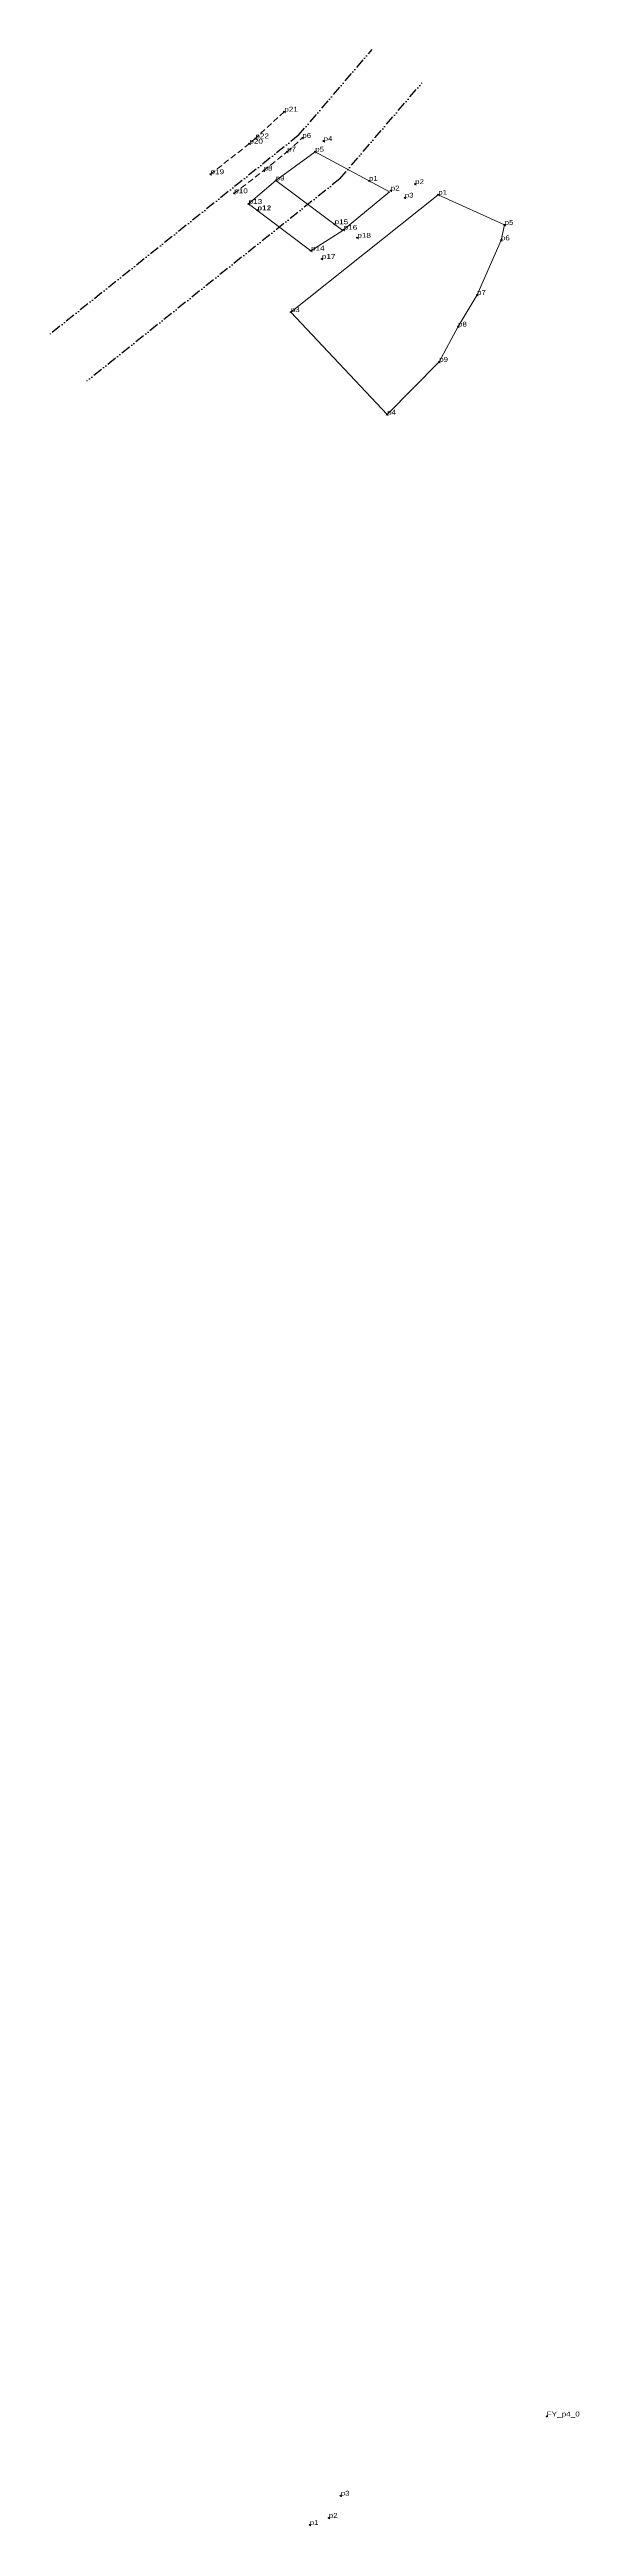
# Model space of a CAD drawing. Header units: metres. Extents: x 537472 to 551701, y 1836678 to 1839902.
# Drawn here: x 537551 to 537747, y 1837353 to 1838266 of the extents above; entities that cross this region are included whole.
import ezdxf

# ---------------------------------------------------------------- set-up
doc = ezdxf.new("R2010")
doc.units = ezdxf.units.M
doc.header["$LTSCALE"] = 0.72
doc.header["$PDMODE"] = 32
doc.header["$PDSIZE"] = 0.36
doc.linetypes.add('DASH_DOUBLE_DOT', pattern=[9.2, 5, -1.2, 0.3, -1.2, 0.3, -1.2])
doc.linetypes.add('MEDIUM_DASHED', pattern=[4.5, 3, -1.5])
doc.layers.add('1', color=7, linetype='DASH_DOUBLE_DOT', lineweight=25)
doc.layers.add('10', color=7, linetype='Continuous', lineweight=13)
doc.layers.add('12', color=7, linetype='Continuous')
doc.layers.add('7', color=7, linetype='Continuous')

msp = doc.modelspace()

# ---------------------------------------------------------------- linework, layer by layer
at = {"layer": '1'}
for p, q in [((537642.96, 1838234.64), (537670.16, 1838266.35)), ((537658.27, 1838218.69), (537688.59, 1838254.06)), ((537642.96, 1838234.64), (537551.18, 1838161.26)), ((537658.27, 1838218.69), (537564.83, 1838144.02))]:
    msp.add_line(p, q, dxfattribs=at)
at = {"layer": '10'}
for p, q in [((537634.63, 1838218.07), (537659.38, 1838199.69)), ((537659.68, 1838199.88), (537676.56, 1838213.9)), ((537640.22, 1838169.54), (537694.61, 1838212.79)), ((537640.22, 1838169.54), (537675.77, 1838131.73))]:
    msp.add_line(p, q, dxfattribs=at)
at = {"layer": '10', "linetype": 'MEDIUM_DASHED'}
for points in [[(537637.79, 1838243.43), (537627.12, 1838233.59), (537624.89, 1838231.64), (537610.55, 1838220.39)], [(537619.32, 1838213.35), (537630.21, 1838221.71), (537638.89, 1838228.68), (537644.46, 1838233.77)]]:
    msp.add_lwpolyline(points, dxfattribs=at)
at = {"layer": '10'}
for points in [[(537624.62, 1838209.42), (537634.63, 1838218.07), (537649.2, 1838228.68), (537676.56, 1838213.9)], [(537624.62, 1838209.42), (537647.64, 1838192.18), (537659.38, 1838199.69)], [(537694.61, 1838212.79), (537719.08, 1838201.7), (537717.74, 1838196.01), (537708.92, 1838175.89), (537701.92, 1838164.2), (537694.96, 1838151.18), (537675.77, 1838131.73)]]:
    msp.add_lwpolyline(points, dxfattribs=at)
at = {"layer": '7'}
for p in [(537637.79, 1838243.43), (537627.12, 1838233.59), (537644.46, 1838233.77), (537652.31, 1838232.61), (537624.89, 1838231.64), (537638.89, 1838228.68), (537649.2, 1838228.68), (537610.55, 1838220.39), (537630.21, 1838221.71), (537634.63, 1838218.07), (537669.08, 1838217.94), (537677.1, 1838214.35), (537686.08, 1838216.74), (537619.32, 1838213.35), (537624.62, 1838209.42), (537627.86, 1838207.09), (537627.93, 1838207.03), (537682.24, 1838211.73), (537694.61, 1838212.79), (537656.33, 1838201.95), (537659.68, 1838199.88), (537664.73, 1838196.94), (537717.74, 1838196.01), (537719.08, 1838201.7), (537647.64, 1838192.18), (537651.65, 1838189.13), (537640.22, 1838169.54), (537708.92, 1838175.89), (537701.92, 1838164.2), (537694.96, 1838151.18), (537675.77, 1838131.73), (537734.59, 1837393.66), (537658.64, 1837364.45), (537654.24, 1837356.26), (537647.19, 1837353.65)]:
    msp.add_point(p, dxfattribs=at)

# ---------------------------------------------------------------- texts
at = {"layer": '12'}
for s, width, p in [('p21', 1.25, (537637.79, 1838243.43)), ('p20', 1.25, (537624.89, 1838231.64)), ('p22', 1.25, (537627.12, 1838233.59)), ('p6', 1.2, (537644.46, 1838233.77)), ('p4', 1.2, (537652.31, 1838232.61)), ('p8', 1.2, (537630.21, 1838221.71)), ('p7', 1.2, (537638.89, 1838228.68)), ('p5', 1.2, (537649.2, 1838228.68)), ('p19', 1.25, (537610.55, 1838220.39)), ('p10', 1.25, (537619.32, 1838213.35)), ('p9', 1.2, (537634.63, 1838218.07)), ('p1', 1.2, (537669.08, 1838217.94)), ('p2', 1.2, (537677.1, 1838214.35)), ('p2', 1.2, (537686.08, 1838216.74)), ('p1', 1.2, (537694.61, 1838212.79)), ('p13', 1.25, (537624.62, 1838209.42)), ('p11', 1.25, (537627.86, 1838207.09)), ('p12', 1.25, (537627.93, 1838207.03)), ('p3', 1.2, (537682.24, 1838211.74)), ('p15', 1.25, (537656.33, 1838201.95)), ('p16', 1.25, (537659.68, 1838199.88)), ('p18', 1.25, (537664.74, 1838196.94)), ('p6', 1.2, (537717.74, 1838196.01)), ('p5', 1.2, (537719.08, 1838201.7)), ('p14', 1.25, (537647.64, 1838192.18)), ('p17', 1.25, (537651.65, 1838189.14)), ('p7', 1.2, (537708.92, 1838175.89)), ('p3', 1.2, (537640.22, 1838169.54)), ('p8', 1.2, (537701.92, 1838164.2)), ('p9', 1.2, (537694.96, 1838151.18)), ('p4', 1.2, (537675.77, 1838131.73)), ('FY_p4_0', 1.25, (537734.59, 1837393.66)), ('p3', 1.2, (537658.64, 1837364.45)), ('p1', 1.2, (537647.19, 1837353.64)), ('p2', 1.2, (537654.24, 1837356.26))]:
    msp.add_text(s, height=1.8, dxfattribs=dict(at, width=width)).set_placement(p)

doc.saveas('drawing.dxf')
